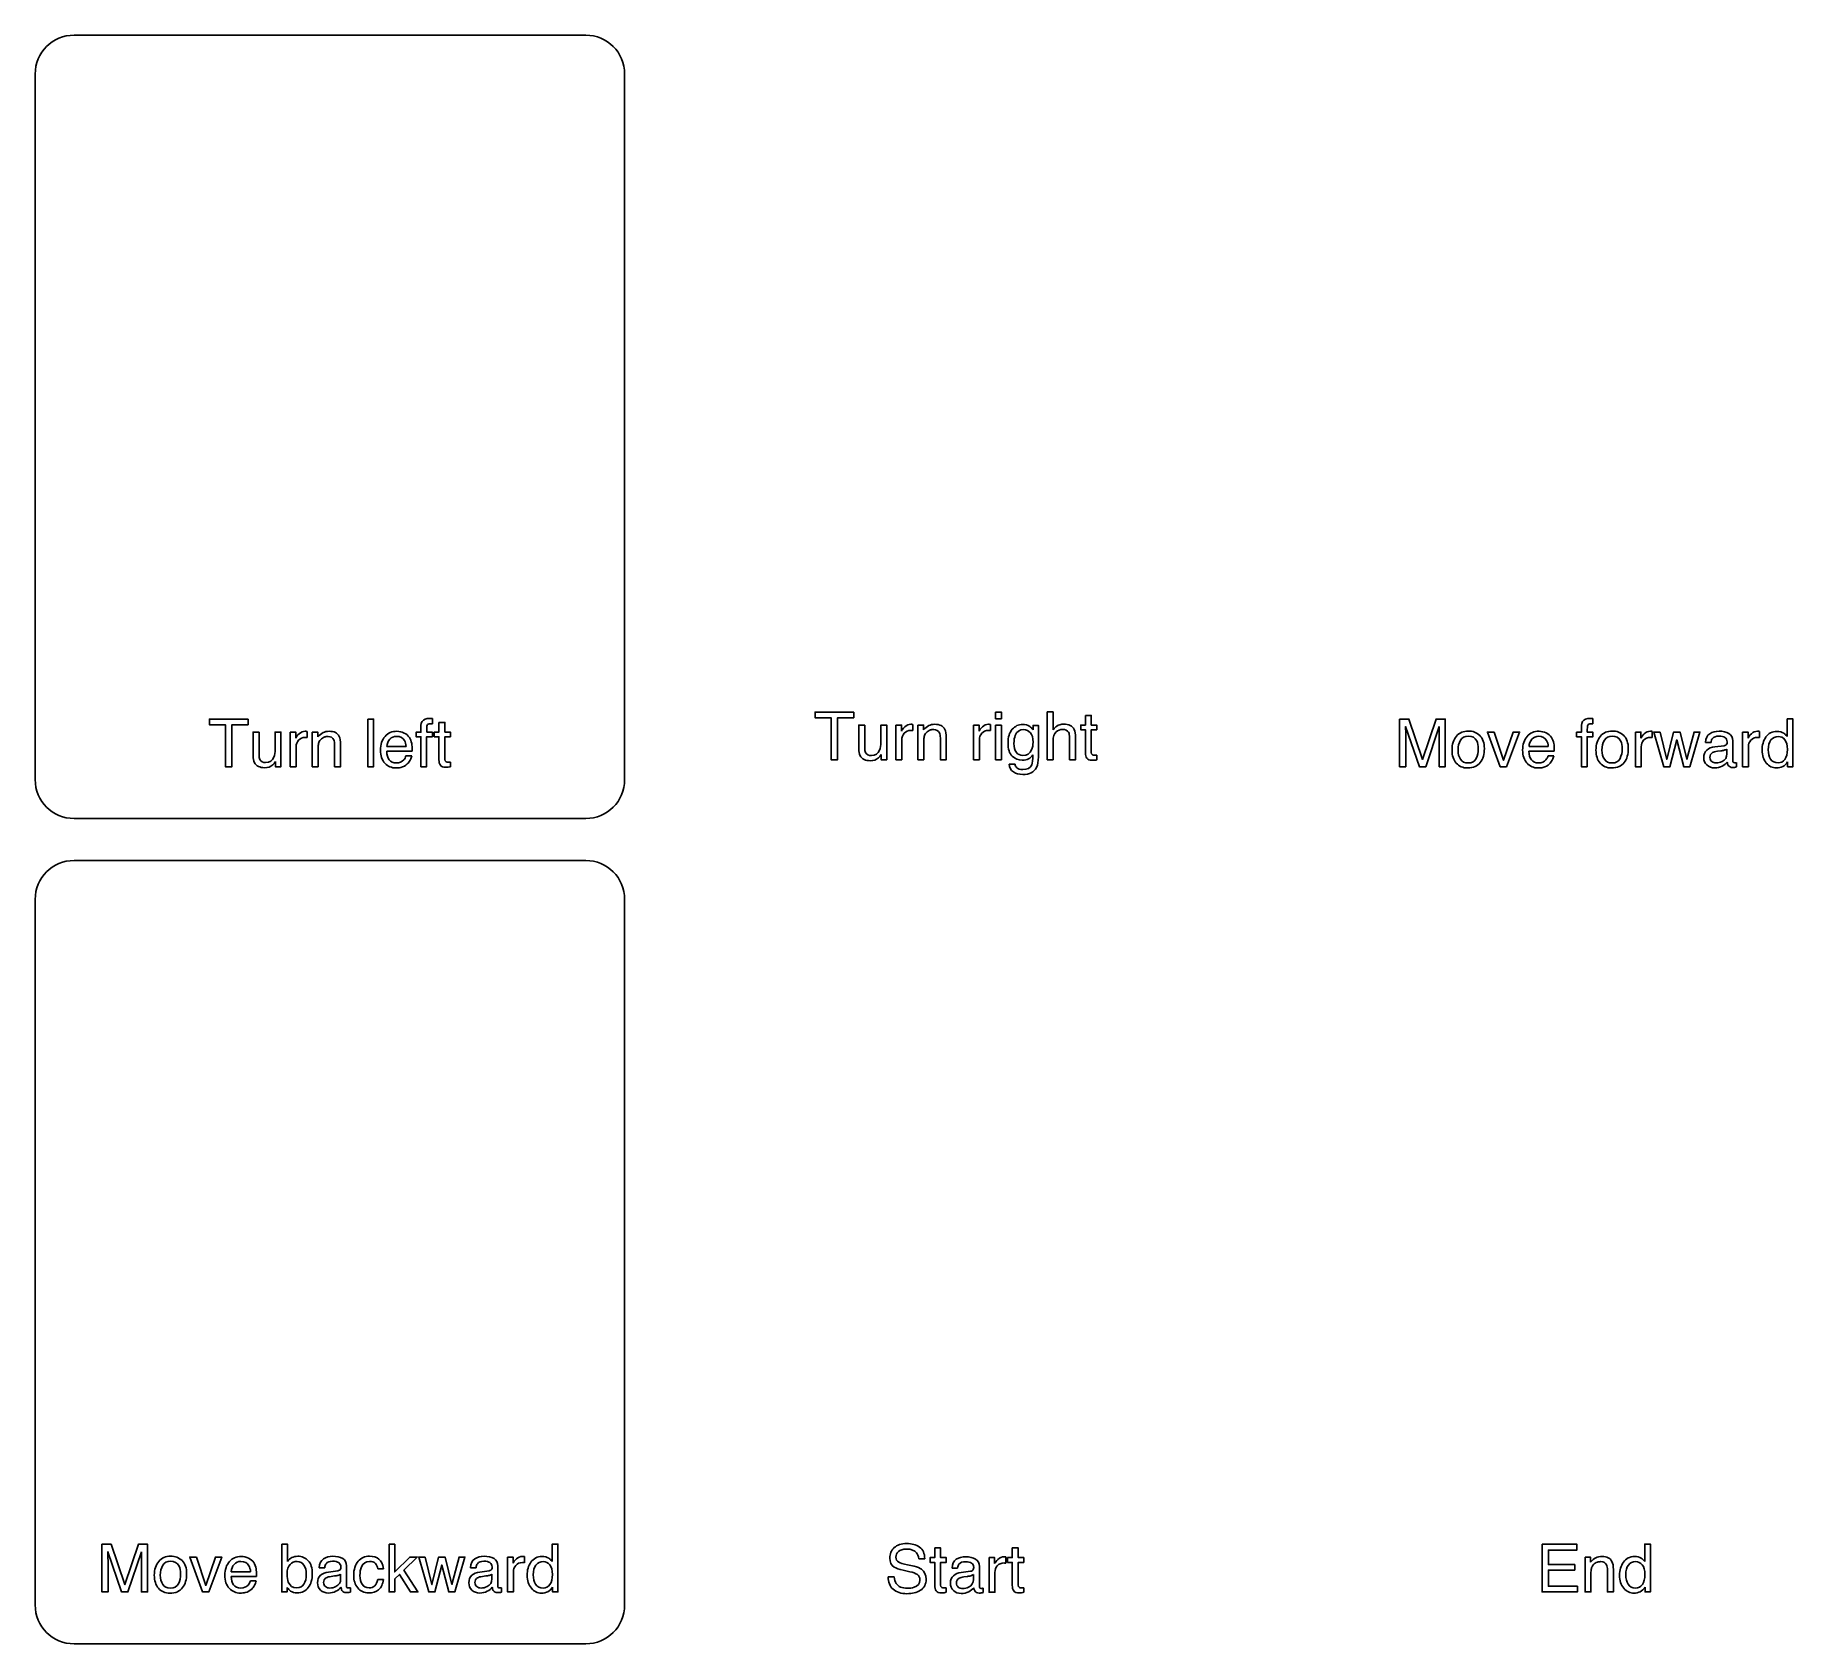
# Model space of a CAD drawing. Extents: x 4 to 3817, y -1117 to 2373.
import ezdxf

# ---------------------------------------------------------------- set-up
doc = ezdxf.new("R2010")
doc.units = 0
doc.layers.add('Capa_1', color=7, linetype='CONTINUOUS')

msp = doc.modelspace()

# ---------------------------------------------------------------- linework, layer by layer
at = {"layer": 'Capa_1', "color": 7}
for points in [[(1198.2513, 2373.29072), (88.25274, 2373.29072)], [(3.913475, 2288.95142), (3.913475, 758.207882)], [(1282.5906, 758.207882), (1282.5906, 2288.95142)], [(865.7208, 890.531932), (865.7208, 879.000682)], [(879.853575, 801.164744), (879.853575, 851.016307), (869.6583, 851.016307), (869.6583, 861.352244), (879.853575, 861.352244), (879.853575, 882.375682)], [(879.853575, 882.375682), (892.65045, 882.375682), (892.65045, 861.352244), (904.673925, 861.352244), (904.673925, 851.016307), (892.65045, 851.016307), (892.65045, 801.867869)], [(1907.82645, 877.840526), (1907.82645, 864.481151)], [(2076.01395, 877.840526), (2076.01395, 864.481151)], [(2199.342075, 904.840526), (2211.998325, 904.840526), (2211.998325, 866.309276)], [(2211.998325, 841.137401), (2211.998325, 801.199901), (2199.342075, 801.199901), (2199.342075, 904.840526)], [(2282.029575, 816.317088), (2282.029575, 866.168651), (2271.834225, 866.168651), (2271.834225, 876.504588), (2282.029575, 876.504588), (2282.029575, 897.528026)], [(2282.029575, 897.528026), (2294.82645, 897.528026), (2294.82645, 876.504588), (2306.84985, 876.504588), (2306.84985, 866.168651), (2294.82645, 866.168651), (2294.82645, 817.020213)], [(2963.7717, 889.371776), (2983.810725, 889.371776), (3013.4826, 802.043651), (3042.943575, 889.371776), (3062.7717, 889.371776), (3062.7717, 786.082713), (3049.4826, 786.082713), (3049.4826, 847.043651)], [(2977.131075, 847.043651), (2977.131075, 786.082713), (2963.7717, 786.082713), (2963.7717, 889.371776)], [(3383.11545, 890.567088), (3383.11545, 879.035838)], [(3804.498225, 851.684276), (3804.498225, 889.723338), (3816.662325, 889.723338), (3816.662325, 786.082713), (3805.2717, 786.082713), (3805.2717, 796.559276)], [(476.54109, 810.164744), (476.54109, 861.352244), (489.47859, 861.352244)], [(489.47859, 861.352244), (489.47859, 811.360057)], [(524.494215, 824.367869), (524.494215, 861.352244), (537.150465, 861.352244), (537.150465, 786.047557), (525.19734, 786.047557), (525.337965, 797.156932)], [(557.330152, 861.352244), (569.35359, 861.352244), (569.35359, 848.344432)], [(569.986402, 829.360057), (569.986402, 786.047557), (557.330152, 786.047557), (557.330152, 861.352244)], [(593.962965, 862.688182), (593.962965, 849.328807)], [(605.07234, 861.352244), (617.095777, 861.352244), (617.095777, 850.664744)], [(617.72859, 825.492869), (617.72859, 786.047557), (605.07234, 786.047557), (605.07234, 861.352244)], [(853.205175, 861.000682), (865.7208, 861.000682), (865.7208, 851.016307), (853.06455, 851.016307), (853.06455, 786.047557), (840.548925, 786.047557), (840.548925, 851.016307), (830.072325, 851.016307), (830.072325, 861.000682), (840.548925, 861.000682), (840.548925, 872.813182)], [(1790.404575, 825.317088), (1790.404575, 876.504588), (1803.342075, 876.504588)], [(1803.342075, 876.504588), (1803.342075, 826.512401)], [(1838.3577, 839.520213), (1838.3577, 876.504588), (1851.01395, 876.504588), (1851.01395, 801.199901), (1839.060825, 801.199901), (1839.20145, 812.309276)], [(1871.1936, 876.504588), (1883.217075, 876.504588), (1883.217075, 863.496776)], [(1883.84985, 844.512401), (1883.84985, 801.199901), (1871.1936, 801.199901), (1871.1936, 876.504588)], [(1918.935825, 876.504588), (1930.959225, 876.504588), (1930.959225, 865.817088)], [(1931.592075, 840.645213), (1931.592075, 801.199901), (1918.935825, 801.199901), (1918.935825, 876.504588)], [(1980.3186, 849.504588), (1980.3186, 801.199901), (1967.45145, 801.199901), (1967.45145, 848.660838)], [(2039.3811, 876.504588), (2051.404575, 876.504588), (2051.404575, 863.496776)], [(2052.03735, 844.512401), (2052.03735, 801.199901), (2039.3811, 801.199901), (2039.3811, 876.504588)], [(2168.5452, 866.309276), (2168.5452, 875.801463), (2180.217075, 875.801463), (2180.217075, 807.317088)], [(2260.72485, 849.504588), (2260.72485, 801.199901), (2247.717075, 801.199901), (2247.717075, 848.660838)], [(3049.76385, 873.199901), (3020.30295, 786.082713), (3006.45135, 786.082713), (2976.779475, 873.199901), (2976.779475, 870.035838)], [(3370.599825, 861.035838), (3383.11545, 861.035838), (3383.11545, 851.051463), (3370.4592, 851.051463), (3370.4592, 786.082713), (3357.943575, 786.082713), (3357.943575, 851.051463), (3347.466975, 851.051463), (3347.466975, 861.035838), (3357.943575, 861.035838), (3357.943575, 872.848338)], [(3475.224825, 861.387401), (3487.248225, 861.387401), (3487.248225, 848.379588)], [(3487.881075, 829.395213), (3487.881075, 786.082713), (3475.224825, 786.082713), (3475.224825, 861.387401)], [(3511.8576, 862.723338), (3511.8576, 849.363963)], [(3686.373225, 842.403026), (3686.373225, 799.020213)], [(3707.537325, 861.387401), (3719.560725, 861.387401), (3719.560725, 848.379588)], [(3720.193575, 829.395213), (3720.193575, 786.082713), (3707.537325, 786.082713), (3707.537325, 861.387401)], [(3744.1701, 862.723338), (3744.1701, 849.363963)], [(666.455152, 834.352244), (666.455152, 786.047557), (653.587965, 786.047557), (653.587965, 833.508494)], [(821.77545, 819.656932), (766.580175, 819.656932)], [(766.9317, 829.711619), (808.767675, 829.711619)], [(808.27545, 809.672557), (820.7208, 809.672557)], [(2306.84985, 811.184276), (2306.84985, 801.199901)], [(3299.2326, 819.692088), (3244.037325, 819.692088)], [(3244.38885, 829.746776), (3286.224825, 829.746776)], [(3285.7326, 809.707713), (3298.17795, 809.707713)], [(3639.193575, 838.395213), (3627.381075, 838.395213)], [(3647.2092, 829.184276), (3667.38885, 831.715526)], [(3660.568575, 820.535838), (3652.904475, 819.551463)], [(3673.716975, 814.207713), (3673.716975, 824.403026)], [(904.673925, 796.031932), (904.673925, 786.047557)], [(2116.51395, 791.848338), (2129.3811, 791.848338)], [(3694.74045, 795.082713), (3694.74045, 785.731151)], [(88.25274, 673.868637), (1198.2513, 673.868637)], [(1198.251285, 582.547834), (88.252717, 582.547834)], [(3.91349, 498.208534), (3.91349, -1032.535039)], [(1282.590585, -1032.535039), (1282.590585, 498.208534)], [(148.74423, -900.808661), (168.783292, -900.808661), (198.455168, -988.136786), (227.916105, -900.808661), (247.74423, -900.808661), (247.74423, -1004.097761), (234.455168, -1004.097761), (234.455168, -943.136786)], [(162.103605, -943.136786), (162.103605, -1004.097761), (148.74423, -1004.097761), (148.74423, -900.808661)], [(538.767668, -900.457136), (551.072355, -900.457136), (551.072355, -937.933661)], [(550.439543, -994.464911), (550.439543, -1004.097761), (538.767668, -1004.097761), (538.767668, -900.457136)], [(1125.5958, -938.496161), (1125.5958, -900.457136), (1137.759825, -900.457136), (1137.759825, -1004.097761), (1126.3692, -1004.097761), (1126.3692, -993.621161)], [(1955.289375, -989.964911), (1955.289375, -940.113386), (1945.094025, -940.113386), (1945.094025, -929.777411), (1955.289375, -929.777411), (1955.289375, -908.754011)], [(1955.289375, -908.754011), (1968.08625, -908.754011), (1968.08625, -929.777411), (1980.10965, -929.777411), (1980.10965, -940.113386), (1968.08625, -940.113386), (1968.08625, -989.261786)], [(2123.476875, -989.964911), (2123.476875, -940.113386), (2113.281525, -940.113386), (2113.281525, -929.777411), (2123.476875, -929.777411), (2123.476875, -908.754011)], [(2123.476875, -908.754011), (2136.27375, -908.754011), (2136.27375, -929.777411), (2148.29715, -929.777411), (2148.29715, -940.113386), (2136.27375, -940.113386), (2136.27375, -989.261786)], [(3495.404325, -938.531336), (3495.404325, -900.492236), (3507.56835, -900.492236), (3507.56835, -1004.132861), (3496.177725, -1004.132861), (3496.177725, -993.656336)], [(234.736418, -916.980536), (205.27548, -1004.097761), (191.423918, -1004.097761), (161.752043, -916.980536), (161.752043, -920.144636)], [(632.072355, -951.785261), (620.259855, -951.785261)], [(679.252043, -947.777411), (679.252043, -991.160261)], [(960.291075, -951.785261), (948.478575, -951.785261)], [(1007.4708, -947.777411), (1007.4708, -991.160261)], [(1028.634825, -928.793036), (1040.6583, -928.793036), (1040.6583, -941.800886)], [(1041.291075, -960.785261), (1041.291075, -1004.097761), (1028.634825, -1004.097761), (1028.634825, -928.793036)], [(1065.267675, -927.457286), (1065.267675, -940.816661)], [(1896.08625, -945.316511), (1910.570625, -948.621161)], [(1933.562775, -932.097761), (1920.414375, -932.097761)], [(2004.85965, -952.769636), (1993.04715, -952.769636)], [(2052.039375, -948.761786), (2052.039375, -992.144636)], [(2073.2034, -929.777411), (2085.226875, -929.777411), (2085.226875, -942.785261)], [(2085.85965, -961.769636), (2085.85965, -1005.082136), (2073.2034, -1005.082136), (2073.2034, -929.777411)], [(2109.83625, -928.441661), (2109.83625, -941.801036)], [(3366.029325, -928.828211), (3378.052725, -928.828211), (3378.052725, -939.515711)], [(3378.685575, -964.687586), (3378.685575, -1004.132861), (3366.029325, -1004.132861), (3366.029325, -928.828211)], [(484.205168, -970.488386), (429.009855, -970.488386)], [(429.361418, -960.433661), (471.197355, -960.433661)], [(470.705168, -980.472761), (483.15048, -980.472761)], [(640.08798, -960.996011), (660.267668, -958.464911)], [(653.447355, -969.644636), (645.783293, -970.629011)], [(666.595793, -975.972761), (666.595793, -965.777411)], [(759.4083, -954.105536), (747.103605, -954.105536)], [(747.103605, -977.449286), (759.4083, -977.449286)], [(968.3067, -960.996011), (988.486425, -958.464911)], [(981.666075, -969.644636), (974.00205, -970.629011)], [(994.81455, -975.972761), (994.81455, -965.777411)], [(1854.250275, -971.754011), (1867.39875, -971.754011)], [(1900.937775, -960.293036), (1886.945625, -957.129011)], [(2012.875275, -961.980386), (2033.055, -959.449286)], [(2026.23465, -970.629011), (2018.570625, -971.613386)], [(2039.383125, -976.957136), (2039.383125, -966.761786)], [(3427.4121, -955.828211), (3427.4121, -1004.132861), (3414.54495, -1004.132861), (3414.54495, -956.671961)], [(687.61923, -995.097611), (687.61923, -1004.449136)], [(1015.83795, -995.097611), (1015.83795, -1004.449136)], [(1980.10965, -995.097761), (1980.10965, -1005.082136)], [(2060.406525, -996.081986), (2060.406525, -1005.433511)], [(2148.29715, -995.097761), (2148.29715, -1005.082136)], [(88.252717, -1116.874264), (1198.251285, -1116.874264)]]:
    msp.add_lwpolyline(points, dxfattribs=at)
for points in [[(465.642652, 889.336619), (465.642652, 877.031932), (430.837965, 877.031932), (430.837965, 786.047557), (416.63484, 786.047557), (416.63484, 877.031932), (381.830152, 877.031932), (381.830152, 889.336619)], [(725.517652, 889.336619), (738.173902, 889.336619), (738.173902, 786.047557), (725.517652, 786.047557)], [(1779.5061, 904.488963), (1779.5061, 892.184276), (1744.70145, 892.184276), (1744.70145, 801.199901), (1730.498325, 801.199901), (1730.498325, 892.184276), (1695.6936, 892.184276), (1695.6936, 904.488963)], [(1820.709225, 878.332713)], [(1948.677975, 878.332713)], [(2087.123325, 904.488963), (2099.990475, 904.488963), (2099.990475, 890.145213), (2087.123325, 890.145213)], [(2145.76395, 877.840526)], [(2147.240475, 878.332713)], [(506.845777, 863.180369)], [(634.814527, 863.180369)], [(787.392675, 863.180369)], [(788.58795, 863.039744)], [(2087.123325, 876.153026), (2099.990475, 876.153026), (2099.990475, 801.199901), (2087.123325, 801.199901)], [(2168.5452, 839.168651)], [(3112.4826, 863.215526)], [(3112.904475, 863.567088)], [(3168.873225, 861.387401), (3188.9826, 800.074901), (3210.006075, 861.387401), (3223.8576, 861.387401), (3195.45135, 786.082713), (3181.95135, 786.082713), (3154.17795, 861.387401)], [(3264.849825, 863.215526)], [(3266.0451, 863.074901)], [(3424.6701, 863.215526)], [(3425.091975, 863.567088)], [(3528.80295, 861.387401), (3543.287325, 802.043651), (3557.9826, 861.387401), (3572.185725, 861.387401), (3586.95135, 802.395213), (3602.349825, 861.387401), (3615.006075, 861.387401), (3593.13885, 786.082713), (3579.99045, 786.082713), (3564.662325, 844.371776), (3549.82635, 786.082713), (3536.67795, 786.082713), (3514.95135, 861.387401)], [(3656.912325, 863.215526)], [(3782.349825, 862.723338)], [(3636.7326, 806.121776)], [(3763.2951, 822.856151)], [(3112.412325, 794.238963)], [(3424.599825, 794.238963)], [(771.7833, -900.808661), (783.947325, -900.808661), (783.947325, -960.785261), (816.4317, -928.793036), (832.603575, -928.793036), (803.77545, -956.988386), (834.2208, -1004.097761), (818.048925, -1004.097761), (794.56455, -966.129011), (783.947325, -975.832136), (783.947325, -1004.097761), (771.7833, -1004.097761)], [(1895.664375, -898.980536)], [(3272.865225, -900.843836), (3348.16995, -900.843836), (3348.16995, -913.500086), (3286.50585, -913.500086), (3286.50585, -944.859461), (3343.529325, -944.859461), (3343.529325, -956.812586), (3286.50585, -956.812586), (3286.50585, -991.828211), (3349.2246, -991.828211), (3349.2246, -1004.132861), (3272.865225, -1004.132861)], [(3311.04495, -900.843836)], [(297.455168, -926.964911)], [(297.877043, -926.613386)], [(353.845793, -928.793036), (373.955168, -990.105536), (394.978605, -928.793036), (408.830168, -928.793036), (380.423918, -1004.097761), (366.923918, -1004.097761), (339.15048, -928.793036)], [(449.822355, -926.964911)], [(451.017668, -927.105536)], [(649.791105, -926.964911)], [(727.134855, -926.964911)], [(729.103605, -926.613386)], [(849.90045, -928.793036), (864.384825, -988.136786), (879.080175, -928.793036), (893.2833, -928.793036), (908.048925, -987.785261), (923.447325, -928.793036), (936.103575, -928.793036), (914.236425, -1004.097761), (901.08795, -1004.097761), (885.759825, -945.808661), (870.923925, -1004.097761), (857.77545, -1004.097761), (836.048925, -928.793036)], [(978.009825, -926.964911)], [(1103.447325, -927.457136)], [(2022.5784, -927.949286)], [(3395.771475, -927.000086)], [(3473.25585, -927.492236)], [(629.611418, -984.058661)], [(957.830175, -984.058661)], [(1084.392675, -967.324286)], [(2002.39875, -985.043036)], [(3454.2012, -967.359461)], [(297.384855, -995.941511)], [(571.673918, -995.308661)]]:
    msp.add_lwpolyline(points, close=True, dxfattribs=at)
for points in [[(88.25274, 2373.29072), (41.528786, 2373.29072), (3.913475, 2335.67537), (3.913475, 2288.95142)], [(1282.5906, 2288.95142), (1282.5906, 2335.67537), (1244.97525, 2373.29072), (1198.2513, 2373.29072)], [(840.548925, 872.813182), (840.736425, 878.063182), (841.650475, 881.906932), (843.291075, 884.344432)], [(843.291075, 884.344432), (846.244225, 888.656932), (851.93955, 890.813182), (860.37705, 890.813182)], [(861.2208, 879.211619), (857.37705, 879.211619), (855.080175, 878.203807), (854.330175, 876.188182)], [(860.37705, 890.813182), (861.1739, 890.813182), (861.9942, 890.789744), (862.83795, 890.742869)], [(862.83795, 879.141307), (862.27545, 879.188182), (861.7364, 879.211619), (861.2208, 879.211619)], [(862.83795, 890.742869), (863.6817, 890.695994), (864.64265, 890.625682), (865.7208, 890.531932)], [(865.7208, 879.000682), (864.4083, 879.094432), (863.44735, 879.141307), (862.83795, 879.141307)], [(1890.459225, 872.707713), (1894.302975, 876.363963), (1898.732675, 878.192088), (1903.748325, 878.192088)], [(1903.748325, 878.192088), (1903.982675, 878.192088), (1904.3811, 878.168651), (1904.9436, 878.121776)], [(1904.9436, 878.121776), (1905.5061, 878.074901), (1906.46705, 877.981151), (1907.82645, 877.840526)], [(1942.279575, 875.309276), (1946.263925, 877.231151), (1950.6936, 878.192088), (1955.5686, 878.192088)], [(1955.5686, 878.192088), (1966.2561, 878.192088), (1973.47485, 874.465526), (1977.22485, 867.012401)], [(2058.646725, 872.707713), (2062.490475, 876.363963), (2066.920175, 878.192088), (2071.935825, 878.192088)], [(2071.935825, 878.192088), (2072.170175, 878.192088), (2072.5686, 878.168651), (2073.1311, 878.121776)], [(2073.1311, 878.121776), (2073.6936, 878.074901), (2074.65455, 877.981151), (2076.01395, 877.840526)], [(2123.404575, 867.223338), (2129.592075, 874.301463), (2137.0452, 877.840526), (2145.76395, 877.840526)], [(2145.76395, 877.840526), (2151.6702, 877.840526), (2156.82645, 876.387401), (2161.2327, 873.481151)], [(2220.084225, 874.324901), (2224.162375, 876.996776), (2229.248325, 878.332713), (2235.342075, 878.332713)], [(2235.342075, 878.332713), (2246.263925, 878.332713), (2253.670175, 874.512401), (2257.560825, 866.871776)], [(3357.943575, 872.848338), (3358.131075, 878.098338), (3359.045125, 881.942088), (3360.685725, 884.379588)], [(3360.685725, 884.379588), (3363.638875, 888.692088), (3369.3342, 890.848338), (3377.7717, 890.848338)], [(3378.61545, 879.246776), (3374.7717, 879.246776), (3372.474825, 878.238963), (3371.724825, 876.223338)], [(3377.7717, 890.848338), (3378.56855, 890.848338), (3379.38885, 890.824901), (3380.2326, 890.778026)], [(3380.2326, 879.176463), (3379.6701, 879.223338), (3379.13105, 879.246776), (3378.61545, 879.246776)], [(3380.2326, 890.778026), (3381.07635, 890.731151), (3382.0373, 890.660838), (3383.11545, 890.567088)], [(3383.11545, 879.035838), (3381.80295, 879.129588), (3380.842, 879.176463), (3380.2326, 879.176463)], [(569.35359, 848.344432), (570.337965, 850.875682), (572.752027, 853.945994), (576.595777, 857.555369)], [(575.119215, 843.492869), (571.69734, 839.414744), (569.986402, 834.703807), (569.986402, 829.360057)], [(589.814527, 849.680369), (583.439527, 849.680369), (578.54109, 847.617869), (575.119215, 843.492869)], [(576.595777, 857.555369), (580.439527, 861.211619), (584.869215, 863.039744), (589.88484, 863.039744)], [(591.85359, 849.610057), (591.244215, 849.656932), (590.564527, 849.680369), (589.814527, 849.680369)], [(589.88484, 863.039744), (590.119215, 863.039744), (590.517652, 863.016307), (591.080152, 862.969432)], [(591.080152, 862.969432), (591.642652, 862.922557), (592.60359, 862.828807), (593.962965, 862.688182)], [(593.962965, 849.328807), (593.212965, 849.469432), (592.50984, 849.563182), (591.85359, 849.610057)], [(617.095777, 850.664744), (620.658277, 855.070994), (624.431715, 858.235057), (628.41609, 860.156932)], [(622.79109, 844.547557), (620.681715, 842.063182), (619.298902, 839.485057), (618.642652, 836.813182)], [(631.931715, 850.735057), (628.462965, 849.703807), (625.41609, 847.641307), (622.79109, 844.547557)], [(628.41609, 860.156932), (632.400465, 862.078807), (636.830152, 863.039744), (641.705152, 863.039744)], [(639.314527, 851.649119), (636.314527, 851.649119), (633.85359, 851.344432), (631.931715, 850.735057)], [(651.548902, 844.617869), (649.298902, 849.305369), (645.220777, 851.649119), (639.314527, 851.649119)], [(641.705152, 863.039744), (652.392652, 863.039744), (659.611402, 859.313182), (663.361402, 851.860057)], [(653.587965, 833.508494), (653.587965, 838.102244), (652.908277, 841.805369), (651.548902, 844.617869)], [(663.361402, 851.860057), (665.423902, 847.781932), (666.455152, 841.945994), (666.455152, 834.352244)], [(753.009825, 822.258494), (753.009825, 834.352244), (756.291075, 844.172557), (762.853575, 851.719432)], [(762.853575, 851.719432), (769.416075, 859.266307), (777.9942, 863.039744), (788.58795, 863.039744)], [(773.18955, 845.672557), (769.25205, 841.500682), (767.1661, 836.180369), (766.9317, 829.711619)], [(787.81455, 852.000682), (782.00205, 852.000682), (777.12705, 849.891307), (773.18955, 845.672557)], [(805.1817, 842.860057), (801.71295, 848.953807), (795.9239, 852.000682), (787.81455, 852.000682)], [(788.58795, 863.039744), (793.9317, 863.039744), (799.1114, 861.774119), (804.12705, 859.242869)], [(804.12705, 859.242869), (809.14265, 856.758494), (812.96295, 853.524119), (815.58795, 849.539744)], [(808.767675, 829.711619), (808.252025, 835.195994), (807.0567, 839.578807), (805.1817, 842.860057)], [(815.58795, 849.539744), (818.1192, 845.742869), (819.8067, 841.313182), (820.65045, 836.250682)], [(854.330175, 876.188182), (853.580175, 874.219432), (853.205175, 869.156932), (853.205175, 861.000682)], [(1835.7561, 822.153026), (1837.4905, 826.371776), (1838.3577, 832.160838), (1838.3577, 839.520213)], [(1883.217075, 863.496776), (1884.201425, 866.028026), (1886.615475, 869.098338), (1890.459225, 872.707713)], [(1888.9827, 858.645213), (1885.5608, 854.567088), (1883.84985, 849.856151), (1883.84985, 844.512401)], [(1903.677975, 864.832713), (1897.302975, 864.832713), (1892.40455, 862.770213), (1888.9827, 858.645213)], [(1905.717075, 864.762401), (1905.107675, 864.809276), (1904.427975, 864.832713), (1903.677975, 864.832713)], [(1907.82645, 864.481151), (1907.07645, 864.621776), (1906.373325, 864.715526), (1905.717075, 864.762401)], [(1930.959225, 865.817088), (1934.521725, 870.223338), (1938.295175, 873.387401), (1942.279575, 875.309276)], [(1932.5061, 851.965526), (1931.89675, 849.340526), (1931.592075, 845.567088), (1931.592075, 840.645213)], [(1936.654575, 859.699901), (1934.545175, 857.215526), (1933.16235, 854.637401), (1932.5061, 851.965526)], [(1945.7952, 865.887401), (1942.32645, 864.856151), (1939.279575, 862.793651), (1936.654575, 859.699901)], [(1953.177975, 866.801463), (1950.177975, 866.801463), (1947.71705, 866.496776), (1945.7952, 865.887401)], [(1965.41235, 859.770213), (1963.16235, 864.457713), (1959.084225, 866.801463), (1953.177975, 866.801463)], [(1967.45145, 848.660838), (1967.45145, 853.254588), (1966.77175, 856.957713), (1965.41235, 859.770213)], [(1977.22485, 867.012401), (1979.28735, 862.934276), (1980.3186, 857.098338), (1980.3186, 849.504588)], [(2051.404575, 863.496776), (2052.388925, 866.028026), (2054.802975, 869.098338), (2058.646725, 872.707713)], [(2057.1702, 858.645213), (2053.7483, 854.567088), (2052.03735, 849.856151), (2052.03735, 844.512401)], [(2071.865475, 864.832713), (2065.490475, 864.832713), (2060.59205, 862.770213), (2057.1702, 858.645213)], [(2073.904575, 864.762401), (2073.295175, 864.809276), (2072.615475, 864.832713), (2071.865475, 864.832713)], [(2076.01395, 864.481151), (2075.26395, 864.621776), (2074.560825, 864.715526), (2073.904575, 864.762401)], [(2114.1936, 837.692088), (2114.1936, 850.301463), (2117.263925, 860.145213), (2123.404575, 867.223338)], [(2129.802975, 854.145213), (2128.068625, 849.692088), (2127.20145, 843.856151), (2127.20145, 836.637401)], [(2148.084225, 866.660838), (2139.177975, 866.660838), (2133.084225, 862.488963), (2129.802975, 854.145213)], [(2162.779575, 859.910838), (2158.935825, 864.410838), (2154.037375, 866.660838), (2148.084225, 866.660838)], [(2161.2327, 873.481151), (2163.6233, 871.840526), (2166.0608, 869.449901), (2168.5452, 866.309276)], [(2168.5452, 839.168651), (2168.5452, 848.496776), (2166.623325, 855.410838), (2162.779575, 859.910838)], [(2165.45145, 822.926463), (2167.51395, 827.567088), (2168.5452, 832.981151), (2168.5452, 839.168651)], [(2211.998325, 866.309276), (2214.998325, 870.106151), (2217.693625, 872.778026), (2220.084225, 874.324901)], [(2218.396725, 861.598338), (2214.131125, 857.988963), (2211.998325, 851.168651), (2211.998325, 841.137401)], [(2232.6702, 867.012401), (2227.4202, 867.012401), (2222.662375, 865.207713), (2218.396725, 861.598338)], [(2245.6077, 860.824901), (2243.3108, 864.949901), (2238.9983, 867.012401), (2232.6702, 867.012401)], [(2247.717075, 848.660838), (2247.717075, 854.192088), (2247.01395, 858.246776), (2245.6077, 860.824901)], [(2257.560825, 866.871776), (2259.670175, 862.699901), (2260.72485, 856.910838), (2260.72485, 849.504588)], [(2976.779475, 870.035838), (2976.779475, 867.504588), (2976.82635, 863.637401), (2976.9201, 858.434276)], [(2976.9201, 858.434276), (2977.06075, 853.278026), (2977.131075, 849.481151), (2977.131075, 847.043651)], [(3049.4826, 847.043651), (3049.4826, 849.153026), (3049.529475, 852.645213), (3049.623225, 857.520213)], [(3049.623225, 857.520213), (3049.716975, 862.395213), (3049.76385, 867.621776), (3049.76385, 873.199901)], [(3077.3967, 822.082713), (3077.3967, 834.738963), (3080.607625, 844.817088), (3087.029475, 852.317088)], [(3087.029475, 852.317088), (3093.451375, 859.817088), (3102.076375, 863.567088), (3112.904475, 863.567088)], [(3095.67795, 843.668651), (3092.1623, 837.762401), (3090.404475, 830.637401), (3090.404475, 822.293651)], [(3112.55295, 852.528026), (3104.81855, 852.528026), (3099.19355, 849.574901), (3095.67795, 843.668651)], [(3130.974825, 842.121776), (3127.412325, 849.059276), (3121.2717, 852.528026), (3112.55295, 852.528026)], [(3112.904475, 863.567088), (3122.607625, 863.567088), (3130.81075, 860.332713), (3137.51385, 853.863963)], [(3134.349825, 824.965526), (3134.349825, 831.996776), (3133.224825, 837.715526), (3130.974825, 842.121776)], [(3137.51385, 853.863963), (3144.217, 847.395213), (3147.568575, 837.879588), (3147.568575, 825.317088)], [(3230.466975, 822.293651), (3230.466975, 834.387401), (3233.748225, 844.207713), (3240.310725, 851.754588)], [(3240.310725, 851.754588), (3246.873225, 859.301463), (3255.45135, 863.074901), (3266.0451, 863.074901)], [(3250.6467, 845.707713), (3246.7092, 841.535838), (3244.62325, 836.215526), (3244.38885, 829.746776)], [(3265.2717, 852.035838), (3259.4592, 852.035838), (3254.5842, 849.926463), (3250.6467, 845.707713)], [(3282.63885, 842.895213), (3279.1701, 848.988963), (3273.38105, 852.035838), (3265.2717, 852.035838)], [(3266.0451, 863.074901), (3271.38885, 863.074901), (3276.56855, 861.809276), (3281.5842, 859.278026)], [(3281.5842, 859.278026), (3286.5998, 856.793651), (3290.4201, 853.559276), (3293.0451, 849.574901)], [(3286.224825, 829.746776), (3285.709175, 835.231151), (3284.51385, 839.613963), (3282.63885, 842.895213)], [(3293.0451, 849.574901), (3295.57635, 845.778026), (3297.26385, 841.348338), (3298.1076, 836.285838)], [(3371.724825, 876.223338), (3370.974825, 874.254588), (3370.599825, 869.192088), (3370.599825, 861.035838)], [(3389.5842, 822.082713), (3389.5842, 834.738963), (3392.795125, 844.817088), (3399.216975, 852.317088)], [(3399.216975, 852.317088), (3405.638875, 859.817088), (3414.263875, 863.567088), (3425.091975, 863.567088)], [(3407.86545, 843.668651), (3404.3498, 837.762401), (3402.591975, 830.637401), (3402.591975, 822.293651)], [(3424.74045, 852.528026), (3417.00605, 852.528026), (3411.38105, 849.574901), (3407.86545, 843.668651)], [(3443.162325, 842.121776), (3439.599825, 849.059276), (3433.4592, 852.528026), (3424.74045, 852.528026)], [(3425.091975, 863.567088), (3434.795125, 863.567088), (3442.99825, 860.332713), (3449.70135, 853.863963)], [(3446.537325, 824.965526), (3446.537325, 831.996776), (3445.412325, 837.715526), (3443.162325, 842.121776)], [(3449.70135, 853.863963), (3456.4045, 847.395213), (3459.756075, 837.879588), (3459.756075, 825.317088)], [(3487.248225, 848.379588), (3488.232625, 850.910838), (3490.6467, 853.981151), (3494.49045, 857.590526)], [(3493.01385, 843.528026), (3489.592, 839.449901), (3487.881075, 834.738963), (3487.881075, 829.395213)], [(3507.7092, 849.715526), (3501.3342, 849.715526), (3496.43575, 847.653026), (3493.01385, 843.528026)], [(3494.49045, 857.590526), (3498.3342, 861.246776), (3502.763875, 863.074901), (3507.779475, 863.074901)], [(3509.748225, 849.645213), (3509.138875, 849.692088), (3508.4592, 849.715526), (3507.7092, 849.715526)], [(3507.779475, 863.074901), (3508.013875, 863.074901), (3508.412325, 863.051463), (3508.974825, 863.004588)], [(3508.974825, 863.004588), (3509.537325, 862.957713), (3510.49825, 862.863963), (3511.8576, 862.723338)], [(3511.8576, 849.363963), (3511.1076, 849.504588), (3510.404475, 849.598338), (3509.748225, 849.645213)], [(3627.381075, 838.395213), (3627.615425, 847.676463), (3630.615425, 854.121776), (3636.381075, 857.731151)], [(3636.381075, 857.731151), (3642.193575, 861.387401), (3648.920125, 863.215526), (3656.560725, 863.215526)], [(3642.216975, 847.184276), (3640.670125, 845.215526), (3639.662325, 842.285838), (3639.193575, 838.395213)], [(3656.279475, 852.528026), (3649.670125, 852.528026), (3644.982625, 850.746776), (3642.216975, 847.184276)], [(3669.42795, 849.574901), (3666.38105, 851.543651), (3661.998225, 852.528026), (3656.279475, 852.528026)], [(3656.560725, 863.215526), (3665.420125, 863.215526), (3672.61545, 861.528026), (3678.1467, 858.153026)], [(3674.068575, 840.223338), (3674.068575, 844.535838), (3672.5217, 847.653026), (3669.42795, 849.574901)], [(3673.224825, 835.371776), (3673.787325, 836.496776), (3674.068575, 838.113963), (3674.068575, 840.223338)], [(3678.1467, 858.153026), (3683.63105, 854.778026), (3686.373225, 849.528026), (3686.373225, 842.403026)], [(3719.560725, 848.379588), (3720.545125, 850.910838), (3722.9592, 853.981151), (3726.80295, 857.590526)], [(3725.32635, 843.528026), (3721.9045, 839.449901), (3720.193575, 834.738963), (3720.193575, 829.395213)], [(3740.0217, 849.715526), (3733.6467, 849.715526), (3728.74825, 847.653026), (3725.32635, 843.528026)], [(3726.80295, 857.590526), (3730.6467, 861.246776), (3735.076375, 863.074901), (3740.091975, 863.074901)], [(3742.060725, 849.645213), (3741.451375, 849.692088), (3740.7717, 849.715526), (3740.0217, 849.715526)], [(3740.091975, 863.074901), (3740.326375, 863.074901), (3740.724825, 863.051463), (3741.287325, 863.004588)], [(3741.287325, 863.004588), (3741.849825, 862.957713), (3742.81075, 862.863963), (3744.1701, 862.723338)], [(3744.1701, 849.363963), (3743.4201, 849.504588), (3742.716975, 849.598338), (3742.060725, 849.645213)], [(3749.935725, 822.153026), (3749.935725, 833.121776), (3752.7248, 842.613963), (3758.30295, 850.629588)], [(3758.30295, 850.629588), (3763.92795, 858.692088), (3771.943575, 862.723338), (3782.349825, 862.723338)], [(3769.20135, 844.371776), (3765.26385, 839.496776), (3763.2951, 832.324901), (3763.2951, 822.856151)], [(3784.74045, 851.684276), (3778.36545, 851.684276), (3773.18575, 849.246776), (3769.20135, 844.371776)], [(3782.349825, 862.723338), (3788.115425, 862.723338), (3792.94355, 861.504588), (3796.8342, 859.067088)], [(3799.154475, 844.793651), (3795.263875, 849.387401), (3790.4592, 851.684276), (3784.74045, 851.684276)], [(3796.8342, 859.067088), (3799.0842, 857.660838), (3801.638875, 855.199901), (3804.498225, 851.684276)], [(3804.99045, 823.699901), (3804.99045, 833.215526), (3803.045125, 840.246776), (3799.154475, 844.793651)], [(479.705152, 794.766307), (477.595777, 798.610057), (476.54109, 803.742869), (476.54109, 810.164744)], [(489.47859, 811.360057), (489.47859, 807.516307), (490.087965, 804.375682), (491.306715, 801.938182)], [(491.306715, 801.938182), (493.556715, 797.438182), (497.752027, 795.188182), (503.892652, 795.188182)], [(503.892652, 795.188182), (512.705152, 795.188182), (518.705152, 799.125682), (521.892652, 807.000682)], [(521.892652, 807.000682), (523.627027, 811.219432), (524.494215, 817.008494), (524.494215, 824.367869)], [(618.642652, 836.813182), (618.033277, 834.188182), (617.72859, 830.414744), (617.72859, 825.492869)], [(762.7833, 793.570994), (756.26765, 800.414744), (753.009825, 809.977244), (753.009825, 822.258494)], [(766.580175, 819.656932), (766.814525, 812.016307), (768.6192, 805.875682), (771.9942, 801.235057)], [(771.9942, 801.235057), (775.3692, 796.641307), (780.595775, 794.344432), (787.673925, 794.344432)], [(787.673925, 794.344432), (794.283275, 794.344432), (799.5567, 796.524119), (803.4942, 800.883494)], [(803.4942, 800.883494), (805.7442, 803.414744), (807.33795, 806.344432), (808.27545, 809.672557)], [(820.7208, 809.672557), (820.39265, 806.906932), (819.291075, 803.813182), (817.416075, 800.391307)], [(820.65045, 836.250682), (821.40045, 832.781932), (821.77545, 827.250682), (821.77545, 819.656932)], [(883.017675, 789.352244), (880.908275, 792.399119), (879.853575, 796.336619), (879.853575, 801.164744)], [(892.65045, 801.867869), (892.65045, 799.242869), (893.541075, 797.485057), (895.322325, 796.594432)], [(1793.5686, 809.918651), (1791.45925, 813.762401), (1790.404575, 818.895213), (1790.404575, 825.317088)], [(1815.5061, 799.160838), (1804.77175, 799.160838), (1797.45925, 802.746776), (1793.5686, 809.918651)], [(1803.342075, 826.512401), (1803.342075, 822.668651), (1803.95145, 819.528026), (1805.1702, 817.090526)], [(1805.1702, 817.090526), (1807.4202, 812.590526), (1811.6155, 810.340526), (1817.7561, 810.340526)], [(1833.084225, 805.067088), (1828.256125, 801.129588), (1822.39675, 799.160838), (1815.5061, 799.160838)], [(1817.7561, 810.340526), (1826.5686, 810.340526), (1832.5686, 814.278026), (1835.7561, 822.153026)], [(1839.20145, 812.309276), (1837.5608, 809.449901), (1835.521725, 807.035838), (1833.084225, 805.067088)], [(2123.334225, 808.934276), (2117.240475, 814.746776), (2114.1936, 824.332713), (2114.1936, 837.692088)], [(2144.779575, 800.285838), (2136.623325, 800.285838), (2129.474875, 803.168651), (2123.334225, 808.934276)], [(2127.20145, 836.637401), (2127.20145, 828.153026), (2128.912375, 821.684276), (2132.334225, 817.231151)], [(2132.334225, 817.231151), (2135.802975, 812.824901), (2140.4436, 810.621776), (2146.2561, 810.621776)], [(2158.91235, 803.098338), (2155.34985, 801.223338), (2150.638925, 800.285838), (2144.779575, 800.285838)], [(2146.2561, 810.621776), (2155.34985, 810.621776), (2161.7483, 814.723338), (2165.45145, 822.926463)], [(2168.052975, 811.676463), (2165.521725, 807.832713), (2162.47485, 804.973338), (2158.91235, 803.098338)], [(2165.592075, 790.090526), (2167.373325, 794.121776), (2168.193625, 801.317088), (2168.052975, 811.676463)], [(2180.217075, 807.317088), (2180.217075, 797.754588), (2178.810825, 790.207713), (2175.998325, 784.676463)], [(2285.1936, 804.504588), (2283.08425, 807.551463), (2282.029575, 811.488963), (2282.029575, 816.317088)], [(2297.217075, 800.004588), (2291.310825, 800.004588), (2287.303, 801.504588), (2285.1936, 804.504588)], [(2294.82645, 817.020213), (2294.82645, 814.395213), (2295.717075, 812.637401), (2297.498325, 811.746776)], [(2297.498325, 811.746776), (2298.482675, 811.231151), (2300.1233, 810.973338), (2302.4202, 810.973338)], [(2306.84985, 801.199901), (2305.39675, 800.778026), (2303.873325, 800.473338), (2302.279575, 800.285838)], [(2302.4202, 810.973338), (2303.02955, 810.973338), (2303.6858, 810.973338), (2304.38895, 810.973338)], [(2304.38895, 810.973338), (2305.09205, 811.020213), (2305.91235, 811.090526), (2306.84985, 811.184276)], [(3086.537325, 793.817088), (3080.443575, 800.848338), (3077.3967, 810.270213), (3077.3967, 822.082713)], [(3090.404475, 822.293651), (3090.404475, 814.278026), (3092.1623, 807.598338), (3095.67795, 802.254588)], [(3095.67795, 802.254588), (3099.19355, 796.910838), (3104.771675, 794.238963), (3112.412325, 794.238963)], [(3112.412325, 794.238963), (3120.802925, 794.238963), (3126.5451, 797.403026), (3129.63885, 803.731151)], [(3129.63885, 803.731151), (3132.7795, 810.106151), (3134.349825, 817.184276), (3134.349825, 824.965526)], [(3147.568575, 825.317088), (3147.568575, 813.176463), (3144.61545, 803.145213), (3138.7092, 795.223338)], [(3240.24045, 793.606151), (3233.7248, 800.449901), (3230.466975, 810.012401), (3230.466975, 822.293651)], [(3244.037325, 819.692088), (3244.271675, 812.051463), (3246.07635, 805.910838), (3249.45135, 801.270213)], [(3249.45135, 801.270213), (3252.82635, 796.676463), (3258.052925, 794.379588), (3265.131075, 794.379588)], [(3265.131075, 794.379588), (3271.740425, 794.379588), (3277.01385, 796.559276), (3280.95135, 800.918651)], [(3280.95135, 800.918651), (3283.20135, 803.449901), (3284.7951, 806.379588), (3285.7326, 809.707713)], [(3298.17795, 809.707713), (3297.8498, 806.942088), (3296.748225, 803.848338), (3294.873225, 800.426463)], [(3298.1076, 836.285838), (3298.8576, 832.817088), (3299.2326, 827.285838), (3299.2326, 819.692088)], [(3398.724825, 793.817088), (3392.631075, 800.848338), (3389.5842, 810.270213), (3389.5842, 822.082713)], [(3402.591975, 822.293651), (3402.591975, 814.278026), (3404.3498, 807.598338), (3407.86545, 802.254588)], [(3407.86545, 802.254588), (3411.38105, 796.910838), (3416.959175, 794.238963), (3424.599825, 794.238963)], [(3424.599825, 794.238963), (3432.990425, 794.238963), (3438.7326, 797.403026), (3441.82635, 803.731151)], [(3441.82635, 803.731151), (3444.967, 810.106151), (3446.537325, 817.184276), (3446.537325, 824.965526)], [(3459.756075, 825.317088), (3459.756075, 813.176463), (3456.80295, 803.145213), (3450.8967, 795.223338)], [(3623.51385, 805.840526), (3623.51385, 812.824901), (3625.69355, 818.238963), (3630.05295, 822.082713)], [(3630.123225, 789.879588), (3625.716975, 794.145213), (3623.51385, 799.465526), (3623.51385, 805.840526)], [(3630.05295, 822.082713), (3634.4123, 825.926463), (3640.13105, 828.293651), (3647.2092, 829.184276)], [(3642.568575, 816.668651), (3638.677925, 814.465526), (3636.7326, 810.949901), (3636.7326, 806.121776)], [(3636.7326, 806.121776), (3636.7326, 802.465526), (3638.06855, 799.582713), (3640.74045, 797.473338)], [(3652.904475, 819.551463), (3648.310725, 818.942088), (3644.865425, 817.981151), (3642.568575, 816.668651)], [(3667.74045, 821.942088), (3665.30295, 821.285838), (3662.912325, 820.817088), (3660.568575, 820.535838)], [(3663.1701, 797.403026), (3670.20135, 800.824901), (3673.716975, 806.426463), (3673.716975, 814.207713)], [(3667.38885, 831.715526), (3670.2951, 832.090526), (3672.240425, 833.309276), (3673.224825, 835.371776)], [(3673.716975, 824.403026), (3672.170125, 823.418651), (3670.17795, 822.598338), (3667.74045, 821.942088)], [(3759.1467, 793.957713), (3753.00605, 801.035838), (3749.935725, 810.434276), (3749.935725, 822.153026)], [(3763.2951, 822.856151), (3763.2951, 814.793651), (3765.00605, 808.043651), (3768.42795, 802.606151)], [(3768.42795, 802.606151), (3771.8498, 797.168651), (3777.334175, 794.449901), (3784.881075, 794.449901)], [(3784.881075, 794.449901), (3790.740425, 794.449901), (3795.5451, 796.957713), (3799.2951, 801.973338)], [(3799.2951, 801.973338), (3803.092, 807.035838), (3804.99045, 814.278026), (3804.99045, 823.699901)], [(501.642652, 784.008494), (490.908277, 784.008494), (483.595777, 787.594432), (479.705152, 794.766307)], [(519.220777, 789.914744), (514.392652, 785.977244), (508.533277, 784.008494), (501.642652, 784.008494)], [(525.337965, 797.156932), (523.69734, 794.297557), (521.658277, 791.883494), (519.220777, 789.914744)], [(786.6192, 783.375682), (777.2442, 783.375682), (769.2989, 786.774119), (762.7833, 793.570994)], [(796.955175, 784.500682), (793.908275, 783.750682), (790.46295, 783.375682), (786.6192, 783.375682)], [(811.228575, 792.094432), (807.384825, 788.344432), (802.627025, 785.813182), (796.955175, 784.500682)], [(817.416075, 800.391307), (815.587975, 797.016307), (813.525475, 794.250682), (811.228575, 792.094432)], [(895.041075, 784.852244), (889.134825, 784.852244), (885.127025, 786.352244), (883.017675, 789.352244)], [(900.103575, 785.133494), (898.556725, 784.945994), (896.869225, 784.852244), (895.041075, 784.852244)], [(895.322325, 796.594432), (896.306725, 796.078807), (897.94735, 795.820994), (900.2442, 795.820994)], [(904.673925, 786.047557), (903.220775, 785.625682), (901.697325, 785.320994), (900.103575, 785.133494)], [(900.2442, 795.820994), (900.8536, 795.820994), (901.50985, 795.820994), (902.21295, 795.820994)], [(902.21295, 795.820994), (902.9161, 795.867869), (903.736425, 795.938182), (904.673925, 796.031932)], [(2125.7952, 774.832713), (2120.26395, 778.442088), (2117.1702, 784.113963), (2116.51395, 791.848338)], [(2146.2561, 769.348338), (2138.14675, 769.348338), (2131.32645, 771.176463), (2125.7952, 774.832713)], [(2129.3811, 791.848338), (2129.9905, 788.473338), (2131.20925, 785.871776), (2133.03735, 784.043651)], [(2133.03735, 784.043651), (2135.89675, 781.231151), (2140.39675, 779.824901), (2146.53735, 779.824901)], [(2175.998325, 784.676463), (2170.748325, 774.457713), (2160.83425, 769.348338), (2146.2561, 769.348338)], [(2146.53735, 779.824901), (2156.2405, 779.824901), (2162.592075, 783.246776), (2165.592075, 790.090526)], [(2302.279575, 800.285838), (2300.732675, 800.098338), (2299.045175, 800.004588), (2297.217075, 800.004588)], [(3111.216975, 783.340526), (3100.857625, 783.340526), (3092.631075, 786.832713), (3086.537325, 793.817088)], [(3138.7092, 795.223338), (3132.80295, 787.301463), (3123.638875, 783.340526), (3111.216975, 783.340526)], [(3264.07635, 783.410838), (3254.70135, 783.410838), (3246.75605, 786.809276), (3240.24045, 793.606151)], [(3274.412325, 784.535838), (3271.365425, 783.785838), (3267.9201, 783.410838), (3264.07635, 783.410838)], [(3288.685725, 792.129588), (3284.841975, 788.379588), (3280.084175, 785.848338), (3274.412325, 784.535838)], [(3294.873225, 800.426463), (3293.045125, 797.051463), (3290.982625, 794.285838), (3288.685725, 792.129588)], [(3423.404475, 783.340526), (3413.045125, 783.340526), (3404.818575, 786.832713), (3398.724825, 793.817088)], [(3450.8967, 795.223338), (3444.99045, 787.301463), (3435.826375, 783.340526), (3423.404475, 783.340526)], [(3647.279475, 783.551463), (3640.295125, 783.551463), (3634.576375, 785.660838), (3630.123225, 789.879588)], [(3640.74045, 797.473338), (3643.4123, 795.363963), (3646.57635, 794.309276), (3650.2326, 794.309276)], [(3663.24045, 787.278026), (3658.4123, 784.793651), (3653.091975, 783.551463), (3647.279475, 783.551463)], [(3650.2326, 794.309276), (3654.68575, 794.309276), (3658.99825, 795.340526), (3663.1701, 797.403026)], [(3674.349825, 796.067088), (3671.771675, 792.692088), (3668.06855, 789.762401), (3663.24045, 787.278026)], [(3676.529475, 789.106151), (3675.498225, 790.746776), (3674.771675, 793.067088), (3674.349825, 796.067088)], [(3686.0217, 784.465526), (3681.6623, 784.465526), (3678.498225, 786.012401), (3676.529475, 789.106151)], [(3690.24045, 784.676463), (3689.2092, 784.535838), (3687.80295, 784.465526), (3686.0217, 784.465526)], [(3686.373225, 799.020213), (3686.373225, 797.707713), (3686.63105, 796.653026), (3687.1467, 795.856151)], [(3687.1467, 795.856151), (3687.7092, 795.059276), (3688.857625, 794.660838), (3690.591975, 794.660838)], [(3694.74045, 785.731151), (3692.7717, 785.168651), (3691.2717, 784.817088), (3690.24045, 784.676463)], [(3690.591975, 794.660838), (3691.154475, 794.660838), (3691.7873, 794.684276), (3692.49045, 794.731151)], [(3692.49045, 794.731151), (3693.19355, 794.824901), (3693.94355, 794.942088), (3694.74045, 795.082713)], [(3780.943575, 783.410838), (3772.552925, 783.410838), (3765.2873, 786.926463), (3759.1467, 793.957713)], [(3794.7951, 786.504588), (3790.76385, 784.442088), (3786.146675, 783.410838), (3780.943575, 783.410838)], [(3805.2717, 796.559276), (3802.31855, 791.918651), (3798.82635, 788.567088), (3794.7951, 786.504588)], [(3.913475, 758.207882), (3.913475, 711.483935), (41.528786, 673.868622), (88.25274, 673.868622)], [(1198.2513, 673.868622), (1244.97525, 673.868622), (1282.5906, 711.483935), (1282.5906, 758.207882)], [(88.252717, 582.547834), (41.528765, 582.547834), (3.91349, 544.932484), (3.91349, 498.208534)], [(1282.590585, 498.208534), (1282.590585, 544.932484), (1244.975235, 582.547834), (1198.251285, 582.547834)], [(1857.695625, -930.972761), (1857.695625, -921.691511), (1860.90655, -914.074311), (1867.3284, -908.121161)], [(1867.3284, -908.121161), (1873.7503, -902.168061), (1882.84405, -899.191511), (1894.60965, -899.191511)], [(1894.187775, -911.285261), (1885.937775, -911.285261), (1880.0081, -913.019636), (1876.39875, -916.488386)], [(1915.914375, -919.371161), (1911.648725, -913.980561), (1904.406525, -911.285261), (1894.187775, -911.285261)], [(1894.60965, -899.191511), (1905.4378, -899.191511), (1914.6253, -901.816511), (1922.17215, -907.066511)], [(1922.17215, -907.066511), (1929.7659, -912.269611), (1933.562775, -920.613361), (1933.562775, -932.097761)], [(161.752043, -920.144636), (161.752043, -922.675886), (161.798918, -926.543061), (161.892668, -931.746161)], [(161.892668, -931.746161), (162.033293, -936.902411), (162.103605, -940.699286), (162.103605, -943.136786)], [(234.455168, -943.136786), (234.455168, -941.027436), (234.502043, -937.535261), (234.595793, -932.660261)], [(234.595793, -932.660261), (234.689543, -927.785261), (234.736418, -922.558686), (234.736418, -916.980536)], [(262.36923, -968.097761), (262.36923, -955.441511), (265.580168, -945.363386), (272.002043, -937.863386)], [(272.002043, -937.863386), (278.423918, -930.363386), (287.048918, -926.613386), (297.877043, -926.613386)], [(280.65048, -946.511786), (277.134855, -952.418036), (275.377043, -959.543036), (275.377043, -967.886786)], [(297.52548, -937.652411), (289.791105, -937.652411), (284.166105, -940.605536), (280.65048, -946.511786)], [(315.947355, -948.058661), (312.384855, -941.121161), (306.24423, -937.652411), (297.52548, -937.652411)], [(297.877043, -926.613386), (307.580167, -926.613386), (315.783292, -929.847761), (322.486418, -936.316511)], [(319.322355, -965.214911), (319.322355, -958.183661), (318.197355, -952.464911), (315.947355, -948.058661)], [(322.486418, -936.316511), (329.189542, -942.785261), (332.541105, -952.300886), (332.541105, -964.863386)], [(415.439543, -967.886786), (415.439543, -955.793036), (418.720793, -945.972736), (425.283293, -938.425886)], [(425.283293, -938.425886), (431.845793, -930.878986), (440.423918, -927.105536), (451.017668, -927.105536)], [(435.61923, -944.472761), (431.68173, -948.644611), (429.595793, -953.964911), (429.361418, -960.433661)], [(450.24423, -938.144636), (444.43173, -938.144636), (439.55673, -940.254011), (435.61923, -944.472761)], [(467.611418, -947.285261), (464.142668, -941.191511), (458.353605, -938.144636), (450.24423, -938.144636)], [(451.017668, -927.105536), (456.361418, -927.105536), (461.541105, -928.371161), (466.55673, -930.902411)], [(466.55673, -930.902411), (471.572355, -933.386811), (475.392668, -936.621186), (478.017668, -940.605536)], [(471.197355, -960.433661), (470.68173, -954.949311), (469.486418, -950.566511), (467.611418, -947.285261)], [(478.017668, -940.605536), (480.548918, -944.402436), (482.236418, -948.832136), (483.080168, -953.894636)], [(556.83798, -944.543036), (552.52548, -948.808686), (550.36923, -955.839936), (550.36923, -965.636786)], [(551.072355, -937.933661), (553.83798, -934.324311), (557.142668, -931.582136), (560.986418, -929.707136)], [(572.02548, -938.144636), (566.259855, -938.144636), (561.197355, -940.277436), (556.83798, -944.543036)], [(560.986418, -929.707136), (564.830168, -927.785236), (569.002043, -926.824286), (573.502043, -926.824286)], [(587.002043, -945.949286), (583.627043, -940.746186), (578.634855, -938.144636), (572.02548, -938.144636)], [(573.502043, -926.824286), (582.877043, -926.824286), (590.470793, -930.058661), (596.283293, -936.527411)], [(592.134855, -965.636786), (592.134855, -957.714936), (590.423918, -951.152436), (587.002043, -945.949286)], [(596.283293, -936.527411), (602.142668, -942.949311), (605.072355, -952.441511), (605.072355, -965.004011)], [(620.259855, -951.785261), (620.49423, -942.504011), (623.49423, -936.058686), (629.259855, -932.449286)], [(629.259855, -932.449286), (635.072355, -928.793036), (641.798918, -926.964911), (649.439543, -926.964911)], [(635.095793, -942.996161), (633.548918, -944.964911), (632.541105, -947.894611), (632.072355, -951.785261)], [(649.158293, -937.652411), (642.548918, -937.652411), (637.861418, -939.433661), (635.095793, -942.996161)], [(662.30673, -940.605536), (659.259855, -938.636786), (654.877043, -937.652411), (649.158293, -937.652411)], [(649.439543, -926.964911), (658.298918, -926.964911), (665.49423, -928.652411), (671.02548, -932.027411)], [(666.947355, -949.957136), (666.947355, -945.644636), (665.40048, -942.527436), (662.30673, -940.605536)], [(666.103605, -954.808661), (666.666105, -953.683661), (666.947355, -952.066486), (666.947355, -949.957136)], [(671.02548, -932.027411), (676.509855, -935.402411), (679.252043, -940.652411), (679.252043, -947.777411)], [(694.93173, -968.519636), (694.93173, -955.300886), (698.142668, -945.011811), (704.564543, -937.652411)], [(704.564543, -937.652411), (710.986418, -930.293061), (719.166105, -926.613386), (729.103605, -926.613386)], [(711.80673, -949.746161), (709.55673, -954.855561), (708.43173, -961.160261), (708.43173, -968.660261)], [(729.103605, -937.933661), (721.041105, -937.933661), (715.27548, -941.871161), (711.80673, -949.746161)], [(729.103605, -926.613386), (737.58798, -926.613386), (744.478605, -928.675886), (749.77548, -932.800886)], [(741.970793, -942.574286), (739.298918, -939.480536), (735.009855, -937.933661), (729.103605, -937.933661)], [(747.103605, -954.105536), (746.353605, -949.464936), (744.642668, -945.621186), (741.970793, -942.574286)], [(749.77548, -932.800886), (755.11921, -936.925886), (758.33015, -944.027436), (759.4083, -954.105536)], [(948.478575, -951.785261), (948.712975, -942.504011), (951.712975, -936.058686), (957.478575, -932.449286)], [(957.478575, -932.449286), (963.291075, -928.793036), (970.01765, -926.964911), (977.6583, -926.964911)], [(963.31455, -942.996161), (961.76765, -944.964911), (960.759825, -947.894611), (960.291075, -951.785261)], [(977.37705, -937.652411), (970.76765, -937.652411), (966.08015, -939.433661), (963.31455, -942.996161)], [(990.52545, -940.605536), (987.4786, -938.636786), (983.0958, -937.652411), (977.37705, -937.652411)], [(977.6583, -926.964911), (986.51765, -926.964911), (993.71295, -928.652411), (999.2442, -932.027411)], [(995.166075, -949.957136), (995.166075, -945.644636), (993.6192, -942.527436), (990.52545, -940.605536)], [(994.322325, -954.808661), (994.884825, -953.683661), (995.166075, -952.066486), (995.166075, -949.957136)], [(999.2442, -932.027411), (1004.7286, -935.402411), (1007.4708, -940.652411), (1007.4708, -947.777411)], [(1040.6583, -941.800886), (1041.64265, -939.269636), (1044.0567, -936.199311), (1047.90045, -932.589911)], [(1046.423925, -946.652411), (1043.002025, -950.730561), (1041.291075, -955.441511), (1041.291075, -960.785261)], [(1061.1192, -940.464911), (1054.7442, -940.464911), (1049.845775, -942.527411), (1046.423925, -946.652411)], [(1047.90045, -932.589911), (1051.7442, -928.933661), (1056.1739, -927.105536), (1061.18955, -927.105536)], [(1063.1583, -940.535411), (1062.5489, -940.488411), (1061.8692, -940.464911), (1061.1192, -940.464911)], [(1061.18955, -927.105536), (1061.4239, -927.105536), (1061.822325, -927.129036), (1062.384825, -927.176036)], [(1062.384825, -927.176036), (1062.947325, -927.223036), (1063.908275, -927.316786), (1065.267675, -927.457286)], [(1065.267675, -940.816661), (1064.517675, -940.676011), (1063.81455, -940.582261), (1063.1583, -940.535411)], [(1071.0333, -968.027411), (1071.0333, -957.058661), (1073.82235, -947.566486), (1079.40045, -939.550886)], [(1079.40045, -939.550886), (1085.02545, -931.488386), (1093.041075, -927.457136), (1103.447325, -927.457136)], [(1090.298925, -945.808661), (1086.361425, -950.683661), (1084.392675, -957.855536), (1084.392675, -967.324286)], [(1105.83795, -938.496161), (1099.46295, -938.496161), (1094.283275, -940.933661), (1090.298925, -945.808661)], [(1103.447325, -927.457136), (1109.212975, -927.457136), (1114.0411, -928.675886), (1117.9317, -931.113386)], [(1120.25205, -945.386786), (1116.3614, -940.793036), (1111.5567, -938.496161), (1105.83795, -938.496161)], [(1117.9317, -931.113386), (1120.1817, -932.519636), (1122.7364, -934.980561), (1125.5958, -938.496161)], [(1126.08795, -966.480536), (1126.08795, -956.964936), (1124.14265, -949.933686), (1120.25205, -945.386786)], [(1867.539375, -950.308661), (1860.976875, -945.996161), (1857.695625, -939.550861), (1857.695625, -930.972761)], [(1886.945625, -957.129011), (1877.804975, -955.066511), (1871.336225, -952.793061), (1867.539375, -950.308661)], [(1876.39875, -916.488386), (1872.78935, -919.957136), (1870.98465, -923.988386), (1870.98465, -928.582136)], [(1870.98465, -928.582136), (1870.98465, -933.644636), (1873.094025, -937.347761), (1877.312775, -939.691511)], [(1877.312775, -939.691511), (1880.078425, -941.191511), (1886.33625, -943.066511), (1896.08625, -945.316511)], [(1910.570625, -948.621161), (1917.554975, -950.214911), (1922.9456, -952.394611), (1926.7425, -955.160261)], [(1920.414375, -932.097761), (1919.711225, -926.566511), (1918.211225, -922.324311), (1915.914375, -919.371161)], [(1993.04715, -952.769636), (1993.28155, -943.488386), (1996.28155, -937.043061), (2002.04715, -933.433661)], [(2002.04715, -933.433661), (2007.85965, -929.777411), (2014.586225, -927.949286), (2022.226875, -927.949286)], [(2007.883125, -943.980536), (2006.336225, -945.949286), (2005.3284, -948.878986), (2004.85965, -952.769636)], [(2021.945625, -938.636786), (2015.336225, -938.636786), (2010.648725, -940.418036), (2007.883125, -943.980536)], [(2035.094025, -941.589911), (2032.047175, -939.621161), (2027.664375, -938.636786), (2021.945625, -938.636786)], [(2022.226875, -927.949286), (2031.086225, -927.949286), (2038.281525, -929.636786), (2043.812775, -933.011786)], [(2039.73465, -950.941511), (2039.73465, -946.629011), (2038.187775, -943.511811), (2035.094025, -941.589911)], [(2038.8909, -955.793036), (2039.4534, -954.668036), (2039.73465, -953.050861), (2039.73465, -950.941511)], [(2043.812775, -933.011786), (2049.297175, -936.386786), (2052.039375, -941.636786), (2052.039375, -948.761786)], [(2085.226875, -942.785261), (2086.211225, -940.254011), (2088.625275, -937.183686), (2092.469025, -933.574286)], [(2090.9925, -947.636786), (2087.5706, -951.714936), (2085.85965, -956.425886), (2085.85965, -961.769636)], [(2105.687775, -941.449286), (2099.312775, -941.449286), (2094.41435, -943.511786), (2090.9925, -947.636786)], [(2092.469025, -933.574286), (2096.312775, -929.918036), (2100.742475, -928.089911), (2105.758125, -928.089911)], [(2107.726875, -941.519786), (2107.117475, -941.472786), (2106.437775, -941.449286), (2105.687775, -941.449286)], [(2105.758125, -928.089911), (2105.992475, -928.089911), (2106.3909, -928.113411), (2106.9534, -928.160411)], [(2106.9534, -928.160411), (2107.5159, -928.207411), (2108.47685, -928.301161), (2109.83625, -928.441661)], [(2109.83625, -941.801036), (2109.08625, -941.660386), (2108.383125, -941.566636), (2107.726875, -941.519786)], [(3378.052725, -939.515711), (3381.615225, -935.109461), (3385.388675, -931.945386), (3389.373075, -930.023486)], [(3383.748075, -945.632861), (3381.638675, -948.117261), (3380.25585, -950.695386), (3379.5996, -953.367236)], [(3392.8887, -939.445361), (3389.41995, -940.476611), (3386.373075, -942.539111), (3383.748075, -945.632861)], [(3389.373075, -930.023486), (3393.357425, -928.101636), (3397.7871, -927.140711), (3402.6621, -927.140711)], [(3400.271475, -938.531336), (3397.271475, -938.531336), (3394.81055, -938.836011), (3392.8887, -939.445361)], [(3412.50585, -945.562586), (3410.25585, -940.875086), (3406.177725, -938.531336), (3400.271475, -938.531336)], [(3402.6621, -927.140711), (3413.3496, -927.140711), (3420.56835, -930.867261), (3424.31835, -938.320361)], [(3414.54495, -956.671961), (3414.54495, -952.078211), (3413.86525, -948.375086), (3412.50585, -945.562586)], [(3424.31835, -938.320361), (3426.38085, -942.398511), (3427.4121, -948.234461), (3427.4121, -955.828211)], [(3440.841825, -968.062586), (3440.841825, -957.093836), (3443.630875, -947.601636), (3449.208975, -939.585986)], [(3449.208975, -939.585986), (3454.833975, -931.523486), (3462.8496, -927.492236), (3473.25585, -927.492236)], [(3460.10745, -945.843836), (3456.16995, -950.718836), (3454.2012, -957.890711), (3454.2012, -967.359461)], [(3475.646475, -938.531336), (3469.271475, -938.531336), (3464.0918, -940.968836), (3460.10745, -945.843836)], [(3473.25585, -927.492236), (3479.0215, -927.492236), (3483.849625, -928.710986), (3487.740225, -931.148486)], [(3490.060575, -945.421961), (3486.169925, -940.828211), (3481.365225, -938.531336), (3475.646475, -938.531336)], [(3487.740225, -931.148486), (3489.990225, -932.554736), (3492.544925, -935.015686), (3495.404325, -938.531336)], [(3495.896475, -966.515711), (3495.896475, -957.000061), (3493.951175, -949.968811), (3490.060575, -945.421961)], [(271.509855, -996.363386), (265.416105, -989.332136), (262.36923, -979.910261), (262.36923, -968.097761)], [(275.377043, -967.886786), (275.377043, -975.902436), (277.134855, -982.582136), (280.65048, -987.925886)], [(280.65048, -987.925886), (284.166105, -993.269636), (289.74423, -995.941511), (297.384855, -995.941511)], [(297.384855, -995.941511), (305.77548, -995.941511), (311.517667, -992.777436), (314.611418, -986.449286)], [(314.611418, -986.449286), (317.752042, -980.074286), (319.322355, -972.996161), (319.322355, -965.214911)], [(332.541105, -964.863386), (332.541105, -977.003986), (329.58798, -987.035236), (323.68173, -994.957136)], [(425.21298, -996.574286), (418.697355, -989.730536), (415.439543, -980.168036), (415.439543, -967.886786)], [(429.009855, -970.488386), (429.24423, -978.128986), (431.048918, -984.269611), (434.423918, -988.910261)], [(434.423918, -988.910261), (437.798918, -993.504011), (443.02548, -995.800886), (450.103605, -995.800886)], [(450.103605, -995.800886), (456.71298, -995.800886), (461.986418, -993.621186), (465.923918, -989.261786)], [(465.923918, -989.261786), (468.173918, -986.730536), (469.767668, -983.800861), (470.705168, -980.472761)], [(479.845793, -989.754011), (478.017668, -993.129011), (475.955168, -995.894636), (473.658293, -998.050886)], [(483.15048, -980.472761), (482.822355, -983.238361), (481.720793, -986.332111), (479.845793, -989.754011)], [(483.080168, -953.894636), (483.830168, -957.363386), (484.205168, -962.894636), (484.205168, -970.488386)], [(550.36923, -965.636786), (550.36923, -972.714936), (551.259855, -978.457136), (553.041105, -982.863386)], [(553.041105, -982.863386), (556.36923, -991.160236), (562.580168, -995.308661), (571.673918, -995.308661)], [(571.673918, -995.308661), (578.517668, -995.308661), (583.627043, -992.589911), (587.002043, -987.152411)], [(587.002043, -987.152411), (590.423918, -981.714911), (592.134855, -974.543036), (592.134855, -965.636786)], [(605.072355, -965.004011), (605.072355, -976.910261), (602.189543, -986.800886), (596.423918, -994.675886)], [(616.392668, -984.339761), (616.392668, -977.355411), (618.572355, -971.941361), (622.93173, -968.097611)], [(623.002043, -1000.300736), (618.595793, -996.035086), (616.392668, -990.714761), (616.392668, -984.339761)], [(622.93173, -968.097611), (627.291105, -964.253861), (633.009855, -961.886661), (640.08798, -960.996011)], [(635.447355, -973.511786), (631.55673, -975.714936), (629.611418, -979.230561), (629.611418, -984.058661)], [(629.611418, -984.058661), (629.611418, -987.714911), (630.947355, -990.597736), (633.61923, -992.707136)], [(645.783293, -970.629011), (641.189543, -971.238361), (637.74423, -972.199286), (635.447355, -973.511786)], [(660.61923, -968.238386), (658.18173, -968.894636), (655.791105, -969.363386), (653.447355, -969.644636)], [(656.048918, -992.777411), (663.080168, -989.355561), (666.595793, -983.754011), (666.595793, -975.972761)], [(660.267668, -958.464911), (663.173918, -958.089911), (665.11923, -956.871161), (666.103605, -954.808661)], [(666.595793, -965.777411), (665.048918, -966.761811), (663.05673, -967.582136), (660.61923, -968.238386)], [(679.252043, -991.160261), (679.252043, -992.472761), (679.509855, -993.527436), (680.02548, -994.324286)], [(703.720793, -995.519636), (697.861418, -988.300886), (694.93173, -979.300886), (694.93173, -968.519636)], [(708.43173, -968.660261), (708.43173, -976.207111), (710.02548, -982.558661), (713.21298, -987.714911)], [(713.21298, -987.714911), (716.40048, -992.871161), (721.416105, -995.449286), (728.259855, -995.449286)], [(728.259855, -995.449286), (733.509855, -995.449286), (737.658293, -993.855536), (740.705168, -990.668036)], [(740.705168, -990.668036), (743.798918, -987.433686), (745.93173, -983.027436), (747.103605, -977.449286)], [(759.4083, -977.449286), (758.00205, -987.433686), (754.486423, -994.746186), (748.861418, -999.386786)], [(944.611425, -984.339761), (944.611425, -977.355411), (946.7911, -971.941361), (951.15045, -968.097611)], [(951.2208, -1000.300736), (946.81455, -996.035086), (944.611425, -990.714761), (944.611425, -984.339761)], [(951.15045, -968.097611), (955.50985, -964.253861), (961.2286, -961.886661), (968.3067, -960.996011)], [(963.666075, -973.511786), (959.775475, -975.714936), (957.830175, -979.230561), (957.830175, -984.058661)], [(957.830175, -984.058661), (957.830175, -987.714911), (959.1661, -990.597736), (961.83795, -992.707136)], [(974.00205, -970.629011), (969.4083, -971.238361), (965.962975, -972.199286), (963.666075, -973.511786)], [(988.83795, -968.238386), (986.40045, -968.894636), (984.009825, -969.363386), (981.666075, -969.644636)], [(984.267675, -992.777411), (991.298925, -989.355561), (994.81455, -983.754011), (994.81455, -975.972761)], [(988.486425, -958.464911), (991.392675, -958.089911), (993.337975, -956.871161), (994.322325, -954.808661)], [(994.81455, -965.777411), (993.26765, -966.761811), (991.27545, -967.582136), (988.83795, -968.238386)], [(1007.4708, -991.160261), (1007.4708, -992.472761), (1007.7286, -993.527436), (1008.2442, -994.324286)], [(1080.2442, -996.222761), (1074.1036, -989.144611), (1071.0333, -979.746161), (1071.0333, -968.027411)], [(1084.392675, -967.324286), (1084.392675, -975.386786), (1086.1036, -982.136786), (1089.52545, -987.574286)], [(1089.52545, -987.574286), (1092.94735, -993.011786), (1098.431725, -995.730536), (1105.978575, -995.730536)], [(1105.978575, -995.730536), (1111.837975, -995.730536), (1116.642675, -993.222736), (1120.392675, -988.207136)], [(1120.392675, -988.207136), (1124.189525, -983.144636), (1126.08795, -975.902436), (1126.08795, -966.480536)], [(1864.937775, -998.261786), (1857.672175, -991.746186), (1854.109675, -982.910261), (1854.250275, -971.754011)], [(1867.39875, -971.754011), (1867.72685, -977.613361), (1869.10965, -982.371161), (1871.54715, -986.027411)], [(1871.54715, -986.027411), (1876.1878, -992.871161), (1884.3675, -996.293036), (1896.08625, -996.293036)], [(1917.67215, -966.410261), (1914.10965, -964.066511), (1908.531525, -962.027436), (1900.937775, -960.293036)], [(1910.43, -994.043036), (1918.77375, -991.136786), (1922.945625, -985.933661), (1922.945625, -978.433661)], [(1922.945625, -978.433661), (1922.945625, -972.808661), (1921.1878, -968.800861), (1917.67215, -966.410261)], [(1936.58625, -976.183661), (1936.58625, -987.621161), (1932.414375, -995.800861), (1924.070625, -1000.722761)], [(1926.7425, -955.160261), (1933.305, -959.988361), (1936.58625, -966.996161), (1936.58625, -976.183661)], [(1958.4534, -1001.777411), (1956.34405, -998.730561), (1955.289375, -994.793061), (1955.289375, -989.964911)], [(1968.08625, -989.261786), (1968.08625, -991.886786), (1968.976875, -993.644611), (1970.758125, -994.535261)], [(1989.18, -985.324136), (1989.18, -978.339786), (1991.359675, -972.925736), (1995.719025, -969.081986)], [(1995.789375, -1001.285111), (1991.383125, -997.019461), (1989.18, -991.699136), (1989.18, -985.324136)], [(1995.719025, -969.081986), (2000.078425, -965.238236), (2005.797175, -962.871036), (2012.875275, -961.980386)], [(2008.23465, -974.496161), (2004.34405, -976.699311), (2002.39875, -980.214936), (2002.39875, -985.043036)], [(2002.39875, -985.043036), (2002.39875, -988.699286), (2003.734675, -991.582111), (2006.406525, -993.691511)], [(2018.570625, -971.613386), (2013.976875, -972.222736), (2010.53155, -973.183661), (2008.23465, -974.496161)], [(2033.406525, -969.222761), (2030.969025, -969.879011), (2028.5784, -970.347761), (2026.23465, -970.629011)], [(2028.83625, -993.761786), (2035.8675, -990.339936), (2039.383125, -984.738386), (2039.383125, -976.957136)], [(2033.055, -959.449286), (2035.96125, -959.074286), (2037.90655, -957.855536), (2038.8909, -955.793036)], [(2039.383125, -966.761786), (2037.836225, -967.746186), (2035.844025, -968.566511), (2033.406525, -969.222761)], [(2126.6409, -1001.777411), (2124.53155, -998.730561), (2123.476875, -994.793061), (2123.476875, -989.964911)], [(2136.27375, -989.261786), (2136.27375, -991.886786), (2137.164375, -993.644611), (2138.945625, -994.535261)], [(3379.5996, -953.367236), (3378.99025, -955.992236), (3378.685575, -959.765686), (3378.685575, -964.687586)], [(3450.052725, -996.257861), (3443.912125, -989.179761), (3440.841825, -979.781336), (3440.841825, -968.062586)], [(3454.2012, -967.359461), (3454.2012, -975.421961), (3455.912125, -982.171961), (3459.333975, -987.609461)], [(3459.333975, -987.609461), (3462.755875, -993.046961), (3468.24025, -995.765711), (3475.7871, -995.765711)], [(3475.7871, -995.765711), (3481.6465, -995.765711), (3486.4512, -993.257886), (3490.2012, -988.242236)], [(3490.2012, -988.242236), (3493.99805, -983.179736), (3495.896475, -975.937561), (3495.896475, -966.515711)], [(296.189543, -1006.839911), (285.830168, -1006.839911), (277.603605, -1003.347736), (271.509855, -996.363386)], [(323.68173, -994.957136), (317.77548, -1002.878986), (308.611417, -1006.839911), (296.189543, -1006.839911)], [(449.048918, -1006.769636), (439.673918, -1006.769636), (431.728605, -1003.371186), (425.21298, -996.574286)], [(459.384855, -1005.644636), (456.33798, -1006.394636), (452.892668, -1006.769636), (449.048918, -1006.769636)], [(473.658293, -998.050886), (469.814543, -1001.800886), (465.05673, -1004.332136), (459.384855, -1005.644636)], [(557.96298, -1002.339911), (555.61923, -1000.699311), (553.111418, -998.074311), (550.439543, -994.464911)], [(572.447355, -1006.488386), (566.728605, -1006.488386), (561.90048, -1005.105561), (557.96298, -1002.339911)], [(596.423918, -994.675886), (590.658293, -1002.550886), (582.666105, -1006.488386), (572.447355, -1006.488386)], [(640.158293, -1006.628861), (633.173918, -1006.628861), (627.455168, -1004.519486), (623.002043, -1000.300736)], [(633.61923, -992.707136), (636.291105, -994.816486), (639.455168, -995.871161), (643.111418, -995.871161)], [(656.11923, -1002.902261), (651.291105, -1005.386661), (645.970793, -1006.628861), (640.158293, -1006.628861)], [(643.111418, -995.871161), (647.564543, -995.871161), (651.877043, -994.839911), (656.048918, -992.777411)], [(667.228605, -994.113236), (664.65048, -997.488236), (660.947355, -1000.417911), (656.11923, -1002.902261)], [(669.408293, -1001.074136), (668.377043, -999.433536), (667.65048, -997.113236), (667.228605, -994.113236)], [(678.90048, -1005.714761), (674.541105, -1005.714761), (671.377043, -1004.167886), (669.408293, -1001.074136)], [(683.11923, -1005.503861), (682.08798, -1005.644461), (680.68173, -1005.714761), (678.90048, -1005.714761)], [(680.02548, -994.324286), (680.58798, -995.121186), (681.736418, -995.519636), (683.470793, -995.519636)], [(687.61923, -1004.449136), (685.65048, -1005.011636), (684.15048, -1005.363211), (683.11923, -1005.503861)], [(683.470793, -995.519636), (684.033293, -995.519636), (684.666105, -995.496136), (685.36923, -995.449136)], [(685.36923, -995.449136), (686.072355, -995.355386), (686.822355, -995.238211), (687.61923, -995.097611)], [(727.27548, -1006.277411), (717.43173, -1006.277411), (709.580168, -1002.691486), (703.720793, -995.519636)], [(748.861418, -999.386786), (743.236418, -1003.980536), (736.041105, -1006.277411), (727.27548, -1006.277411)], [(968.37705, -1006.628861), (961.39265, -1006.628861), (955.6739, -1004.519486), (951.2208, -1000.300736)], [(961.83795, -992.707136), (964.50985, -994.816486), (967.673925, -995.871161), (971.330175, -995.871161)], [(984.33795, -1002.902261), (979.50985, -1005.386661), (974.18955, -1006.628861), (968.37705, -1006.628861)], [(971.330175, -995.871161), (975.783275, -995.871161), (980.095775, -994.839911), (984.267675, -992.777411)], [(995.447325, -994.113236), (992.869225, -997.488236), (989.1661, -1000.417911), (984.33795, -1002.902261)], [(997.62705, -1001.074136), (996.5958, -999.433536), (995.869225, -997.113236), (995.447325, -994.113236)], [(1007.1192, -1005.714761), (1002.75985, -1005.714761), (999.5958, -1004.167886), (997.62705, -1001.074136)], [(1011.33795, -1005.503861), (1010.3067, -1005.644461), (1008.90045, -1005.714761), (1007.1192, -1005.714761)], [(1008.2442, -994.324286), (1008.8067, -995.121186), (1009.95515, -995.519636), (1011.68955, -995.519636)], [(1015.83795, -1004.449136), (1013.8692, -1005.011636), (1012.3692, -1005.363211), (1011.33795, -1005.503861)], [(1011.68955, -995.519636), (1012.25205, -995.519636), (1012.88485, -995.496136), (1013.58795, -995.449136)], [(1013.58795, -995.449136), (1014.2911, -995.355386), (1015.0411, -995.238211), (1015.83795, -995.097611)], [(1102.041075, -1006.769636), (1093.650475, -1006.769636), (1086.38485, -1003.254011), (1080.2442, -996.222761)], [(1115.892675, -1003.675886), (1111.861425, -1005.738386), (1107.244225, -1006.769636), (1102.041075, -1006.769636)], [(1126.3692, -993.621161), (1123.4161, -998.261811), (1119.923925, -1001.613386), (1115.892675, -1003.675886)], [(1895.101875, -1008.105536), (1882.258125, -1008.105536), (1872.203425, -1004.824286), (1864.937775, -998.261786)], [(1924.070625, -1000.722761), (1915.773725, -1005.644611), (1906.117475, -1008.105536), (1895.101875, -1008.105536)], [(1896.08625, -996.293036), (1901.33625, -996.293036), (1906.1175, -995.543036), (1910.43, -994.043036)], [(1970.476875, -1006.277411), (1964.570625, -1006.277411), (1960.5628, -1004.777411), (1958.4534, -1001.777411)], [(1975.539375, -1005.996161), (1973.992475, -1006.183661), (1972.304975, -1006.277411), (1970.476875, -1006.277411)], [(1970.758125, -994.535261), (1971.742475, -995.050861), (1973.3831, -995.308661), (1975.68, -995.308661)], [(1980.10965, -1005.082136), (1978.65655, -1005.503986), (1977.133125, -1005.808661), (1975.539375, -1005.996161)], [(1975.68, -995.308661), (1976.28935, -995.308661), (1976.9456, -995.308661), (1977.64875, -995.308661)], [(1977.64875, -995.308661), (1978.35185, -995.261661), (1979.17215, -995.191361), (1980.10965, -995.097761)], [(2012.945625, -1007.613236), (2005.961225, -1007.613236), (2000.242475, -1005.503861), (1995.789375, -1001.285111)], [(2006.406525, -993.691511), (2009.078425, -995.800861), (2012.2425, -996.855536), (2015.89875, -996.855536)], [(2028.906525, -1003.886636), (2024.078425, -1006.371036), (2018.758125, -1007.613236), (2012.945625, -1007.613236)], [(2015.89875, -996.855536), (2020.35185, -996.855536), (2024.66435, -995.824286), (2028.83625, -993.761786)], [(2040.0159, -995.097611), (2037.4378, -998.472611), (2033.734675, -1001.402286), (2028.906525, -1003.886636)], [(2042.195625, -1002.058511), (2041.164375, -1000.417911), (2040.4378, -998.097611), (2040.0159, -995.097611)], [(2051.687775, -1006.699136), (2047.328425, -1006.699136), (2044.164375, -1005.152261), (2042.195625, -1002.058511)], [(2055.906525, -1006.488236), (2054.875275, -1006.628836), (2053.469025, -1006.699136), (2051.687775, -1006.699136)], [(2052.039375, -992.144636), (2052.039375, -993.457136), (2052.297175, -994.511811), (2052.812775, -995.308661)], [(2052.812775, -995.308661), (2053.375275, -996.105561), (2054.523725, -996.504011), (2056.258125, -996.504011)], [(2060.406525, -1005.433511), (2058.437775, -1005.996011), (2056.937775, -1006.347586), (2055.906525, -1006.488236)], [(2056.258125, -996.504011), (2056.820625, -996.504011), (2057.453425, -996.480511), (2058.156525, -996.433511)], [(2058.156525, -996.433511), (2058.859675, -996.339761), (2059.609675, -996.222586), (2060.406525, -996.081986)], [(2138.664375, -1006.277411), (2132.758125, -1006.277411), (2128.7503, -1004.777411), (2126.6409, -1001.777411)], [(2143.726875, -1005.996161), (2142.179975, -1006.183661), (2140.492475, -1006.277411), (2138.664375, -1006.277411)], [(2138.945625, -994.535261), (2139.929975, -995.050861), (2141.5706, -995.308661), (2143.8675, -995.308661)], [(2148.29715, -1005.082136), (2146.84405, -1005.503986), (2145.320625, -1005.808661), (2143.726875, -1005.996161)], [(2143.8675, -995.308661), (2144.47685, -995.308661), (2145.1331, -995.308661), (2145.83625, -995.308661)], [(2145.83625, -995.308661), (2146.53935, -995.261661), (2147.35965, -995.191361), (2148.29715, -995.097761)], [(3471.8496, -1006.804736), (3463.459, -1006.804736), (3456.193375, -1003.289111), (3450.052725, -996.257861)], [(3485.7012, -1003.710986), (3481.66995, -1005.773486), (3477.05275, -1006.804736), (3471.8496, -1006.804736)], [(3496.177725, -993.656336), (3493.224625, -998.296936), (3489.73245, -1001.648486), (3485.7012, -1003.710986)], [(3.91349, -1032.535039), (3.91349, -1079.258989), (41.528765, -1116.874264), (88.252717, -1116.874264)], [(1198.251285, -1116.874264), (1244.975235, -1116.874264), (1282.590585, -1079.258989), (1282.590585, -1032.535039)]]:
    msp.add_open_spline(points, degree=3, dxfattribs=at)

doc.saveas('drawing.dxf')
